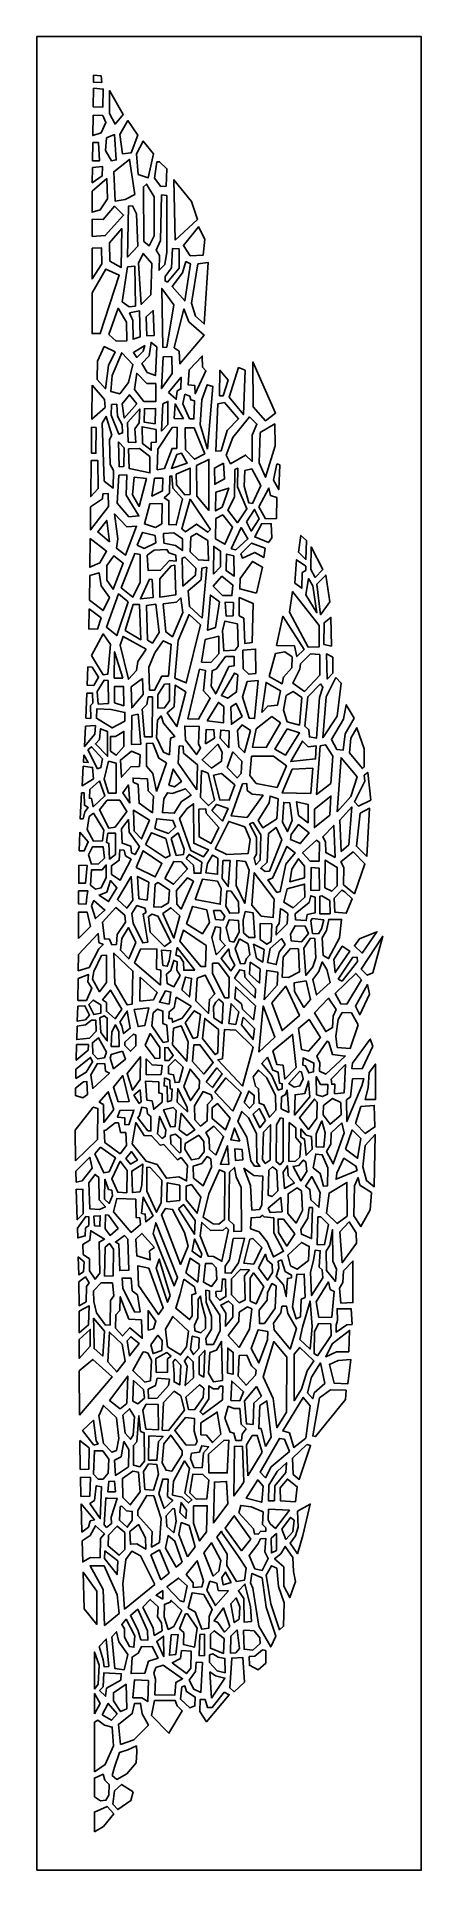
# Model space of a CAD drawing. Extents: x 1347 to 1846, y 1019 to 3405.
import ezdxf

# ---------------------------------------------------------------- set-up
doc = ezdxf.new("R2010")
doc.units = 0
doc.layers.add('LAYER_05', color=1, linetype='CONTINUOUS')

msp = doc.modelspace()

# ---------------------------------------------------------------- linework, layer by layer
at = {"layer": 'LAYER_05'}
for points in [[(1346.8, 1019.5), (1846.3, 1019.5), (1846.3, 3405.1), (1346.8, 3405.1)], [(1420.7, 3355.1), (1430.3, 3354), (1431.2, 3345.6), (1420.6, 3345.8)], [(1420.4, 3337.9), (1433.1, 3336.8), (1432.7, 3313.4), (1420.1, 3313.6)], [(1441.5, 3305), (1441.3, 3335), (1459, 3303.7), (1448.6, 3291.3)], [(1419.9, 3302.8), (1432.5, 3302.6), (1436.7, 3293.3), (1430.5, 3279.8), (1419.6, 3276.5)], [(1454.7, 3277.7), (1465.2, 3296), (1478.3, 3277), (1469.4, 3253.9), (1458, 3252.8)], [(1437.4, 3273.3), (1447.6, 3277.7), (1450, 3244.8), (1443.8, 3243.7), (1435.9, 3257)], [(1476.3, 3252.5), (1485.1, 3269.3), (1498.6, 3252.5), (1491.5, 3221.4), (1478.7, 3225.8)], [(1419.5, 3267.3), (1427.1, 3267.3), (1428.2, 3243.5), (1419.2, 3243.6)], [(1474.4, 3199.7), (1467.4, 3245.5), (1446.9, 3229.4), (1448.8, 3191), (1461.7, 3193.1)], [(1419.1, 3234.9), (1432.4, 3236), (1431.8, 3224), (1418.9, 3215.1)], [(1502.8, 3242.2), (1506.3, 3242.4), (1515.8, 3233.2), (1514.9, 3210.4), (1508, 3210), (1499.9, 3220.8)], [(1418.8, 3204.2), (1437.7, 3220.5), (1438.8, 3194.2), (1429.3, 3179.9), (1418.7, 3176.7)], [(1485.5, 3209.8), (1489.5, 3213.3), (1499.4, 3196.8), (1499.2, 3145.8), (1493, 3133), (1486.1, 3138.7)], [(1508.9, 3199.4), (1515.7, 3198.5), (1515.7, 3124.8), (1513.3, 3108.9), (1505.6, 3101.2), (1506.3, 3120.4), (1502.1, 3127.2), (1507.4, 3139.8)], [(1526.6, 3140.3), (1524.9, 3219), (1547.8, 3190.8), (1555.5, 3167.2)], [(1418.6, 3145.1), (1435.7, 3146.3), (1459.5, 3172.9), (1447.7, 3184.4), (1433.2, 3167.4), (1418.6, 3167.5)], [(1471.2, 3185.2), (1466.1, 3184.6), (1464.8, 3118.4), (1478.2, 3132.7), (1476.5, 3174.4)], [(1441.2, 3136.8), (1457.1, 3155.4), (1456.6, 3104.8), (1441.9, 3113.2)], [(1565.1, 3141.7), (1556.9, 3157.8), (1537.3, 3133.5), (1546.1, 3120.1), (1563.1, 3121)], [(1418.6, 3129.9), (1431, 3130.2), (1431.2, 3109.5), (1418.6, 3090)], [(1521.9, 3104.4), (1523, 3129.3), (1531.6, 3129.1), (1531.8, 3103.7), (1516.6, 3085.7), (1513.5, 3087.4), (1513.5, 3093.2)], [(1418.6, 3071.7), (1436.5, 3102.8), (1453.9, 3094.6), (1429.2, 3018.9), (1418.7, 3018.9)], [(1464.7, 3105.8), (1474.2, 3106.5), (1475, 3054.5), (1467, 3053.6), (1457.7, 3060.2)], [(1496.4, 3109.8), (1484.9, 3123), (1478.9, 3110.6), (1482.5, 3056.8), (1494.8, 3069.2)], [(1540.6, 3112.8), (1546.3, 3109.7), (1539.1, 3061.4), (1522.5, 3080.1), (1536.2, 3098)], [(1556.2, 3109.4), (1569.3, 3111.3), (1564.4, 3031.3), (1553.2, 3041.6), (1548, 3058.5)], [(1510.5, 3000.8), (1509.1, 3077.6), (1524.7, 3056.4), (1515.7, 3001.1)], [(1440.3, 3017.4), (1452.6, 3051.7), (1463.2, 3033.7), (1463.9, 3009.5), (1450, 3008.8)], [(1467.1, 3045.8), (1480.3, 3048.3), (1481.1, 3014.4), (1471.9, 3011.5), (1471.4, 3036)], [(1489.1, 3040.6), (1498.2, 3048.8), (1499.3, 3016.3), (1490, 3015.8)], [(1544.5, 3034.1), (1564.2, 3016.9), (1532.8, 2979.3), (1532, 2995.9), (1525.5, 3000.3), (1538, 3050.9)], [(1492.8, 2989.7), (1495.3, 3007.4), (1502.8, 3001.5), (1500.9, 2964.1), (1490.3, 2968.2), (1483.5, 2980)], [(1425.5, 2982.8), (1434.4, 3002), (1448.5, 2994.9), (1439.9, 2977.3), (1436.1, 2947.1), (1425.3, 2959.2)], [(1444.9, 2964.3), (1457.3, 2993.8), (1471.6, 2978.6), (1466.1, 2955.2), (1454.7, 2940.4), (1443.2, 2943.3)], [(1485, 2995.8), (1487.1, 3003.3), (1472.3, 2994), (1476.7, 2987.9)], [(1522.2, 2988.9), (1510.9, 2988.4), (1508.8, 2947.3), (1522.8, 2966.8)], [(1561.9, 2975.2), (1561.7, 2989.5), (1544.9, 2971.6), (1543.6, 2952), (1552, 2951.1), (1552.6, 2940.5), (1566.5, 2970.5)], [(1489.6, 2953.8), (1501.4, 2953.8), (1501.4, 2930.4), (1486, 2930.6), (1473.7, 2946), (1476.7, 2967.2)], [(1518.1, 2942.3), (1534.6, 2962), (1534, 2946.8), (1529.4, 2944.3), (1528.1, 2933.3)], [(1584.3, 2937.7), (1584.8, 2971.1), (1595.5, 2958.4), (1589.1, 2938)], [(1617.6, 2971.4), (1609, 2974.5), (1596.9, 2936.2), (1615.3, 2913.5)], [(1627.8, 2923.5), (1627.6, 2982), (1657, 2915.3), (1644, 2905.1)], [(1418.6, 2951.5), (1434.9, 2933.1), (1435.6, 2922.7), (1418.2, 2907.5)], [(1476.9, 2927.5), (1467.4, 2939.2), (1457.6, 2927.2), (1460.4, 2908.8)], [(1545.5, 2937.5), (1539.3, 2939.8), (1536.7, 2927.5), (1545.4, 2908.1), (1551, 2907.7), (1551.9, 2931.1), (1546.8, 2932.6)], [(1568.7, 2868.4), (1575.5, 2950.1), (1568.2, 2952.3), (1561.2, 2932.6), (1558.9, 2900.4)], [(1444.5, 2886.7), (1436.9, 2911.1), (1431.7, 2902.1), (1434.3, 2826.9), (1446, 2817.8), (1446.5, 2840.8), (1442.1, 2848.3), (1441.4, 2880.9)], [(1450.8, 2926.8), (1444, 2926.5), (1443.5, 2912.7), (1453.3, 2888), (1458.3, 2889.5), (1457.8, 2900), (1451.5, 2911.3)], [(1479.9, 2902.7), (1480.5, 2920.9), (1464.7, 2903.1), (1465.6, 2877.7), (1475.5, 2877.3), (1474.2, 2894.8)], [(1500.7, 2901.6), (1501.2, 2921.4), (1486.6, 2921.1), (1486.2, 2903.6)], [(1510.5, 2927.5), (1517.2, 2930.5), (1517, 2900.6), (1508.9, 2892)], [(1537.6, 2907.9), (1526.4, 2927.2), (1525.4, 2908.5)], [(1590.8, 2929.2), (1608.9, 2908.1), (1594.2, 2892.6), (1586.2, 2866.3), (1579.6, 2865.8), (1581.9, 2927.4)], [(1418.1, 2897.2), (1423.9, 2896.6), (1423.6, 2863.2), (1417.7, 2863.3)], [(1502, 2893.8), (1483.6, 2897.5), (1484.2, 2875.7), (1495.5, 2867.1), (1495.5, 2877), (1502.1, 2877.6)], [(1529.3, 2897), (1522.9, 2896.7), (1504, 2868.6), (1503.4, 2841.6), (1512.7, 2843.4), (1522.6, 2869.3), (1528.6, 2869.3)], [(1539.9, 2867.4), (1539.4, 2896.1), (1551.2, 2896.4), (1565.1, 2862.4), (1551.5, 2855.4)], [(1626.6, 2886.7), (1626.8, 2852.4), (1618.1, 2860.8), (1598.6, 2849.5), (1592.9, 2860.6), (1601.6, 2883.7), (1623.2, 2910.3), (1632.7, 2901)], [(1656.3, 2872.6), (1644, 2832), (1635.6, 2850.8), (1637.2, 2889.9), (1655.9, 2901.2)], [(1453.7, 2845.4), (1453.1, 2877.9), (1460.5, 2870), (1460, 2846)], [(1480.1, 2869.2), (1466, 2868.7), (1467, 2843.1), (1493.7, 2837.6), (1493.7, 2858.8)], [(1528.6, 2861.7), (1535, 2863.1), (1542.1, 2850.2), (1521.7, 2843.3)], [(1417.6, 2853.7), (1426, 2853.7), (1426.7, 2817.2), (1417, 2806.7)], [(1545.9, 2809.5), (1546, 2843.9), (1527.9, 2835.8), (1528.5, 2821.9), (1539.1, 2809.2)], [(1554.5, 2847.3), (1570.4, 2855), (1570.4, 2788.7), (1554.7, 2807.1)], [(1589.3, 2850), (1577.5, 2843.9), (1578, 2822.8), (1590.7, 2829.8)], [(1603.9, 2841.9), (1608.2, 2843.7), (1607.5, 2819.4), (1619.8, 2790.8), (1607.5, 2772.8), (1595.2, 2789.2), (1603.7, 2806)], [(1626.3, 2842.8), (1616.9, 2840.5), (1616.4, 2820.3), (1622.5, 2798.5), (1627, 2797.8), (1637.7, 2821)], [(1658.6, 2849.5), (1662.4, 2847.9), (1661.1, 2815.9), (1654.2, 2827.9)], [(1453.6, 2834.7), (1463.8, 2835.1), (1463.1, 2808.5), (1479.4, 2781.5), (1466.5, 2780.6), (1451.1, 2798.1)], [(1473.3, 2831.8), (1489.3, 2830.3), (1480, 2793.9), (1471.3, 2808.9)], [(1499.9, 2830.9), (1510.6, 2830.7), (1510.3, 2814.3), (1496.3, 2807.3)], [(1523.7, 2817.6), (1536, 2803.9), (1528, 2769.9), (1518.3, 2770.3), (1518.5, 2801.4), (1512.4, 2804.9), (1519.2, 2811), (1519.6, 2833.2), (1522.4, 2833.5)], [(1579.6, 2812.3), (1596.2, 2817.8), (1587.8, 2793), (1579.1, 2788)], [(1635.1, 2793.6), (1648.4, 2817.8), (1650.3, 2808), (1658.7, 2805.5), (1658.4, 2778.3), (1644.1, 2778)], [(1416.8, 2793.4), (1432.1, 2803.8), (1432.8, 2810.2), (1439.6, 2810.6), (1440, 2793.9), (1416.4, 2763.4)], [(1501.1, 2766.6), (1486.7, 2771.2), (1493.7, 2797.5), (1509.5, 2797.6), (1509.3, 2771.3)], [(1572.5, 2764), (1569, 2760.3), (1554.2, 2770.9), (1539.9, 2760.9), (1535.2, 2764.9), (1546, 2803.3)], [(1441.5, 2747.9), (1437.8, 2775.8), (1426, 2760.8)], [(1463.9, 2767.2), (1476.4, 2768.1), (1462.1, 2730.7), (1450.5, 2739.5), (1452.1, 2751.7), (1448, 2784.2)], [(1579.4, 2778.3), (1588.5, 2782.9), (1600.9, 2767.1), (1591.2, 2744.7), (1579.1, 2751.6)], [(1619.3, 2773.9), (1629.7, 2790), (1635.5, 2777.8), (1625.4, 2761.9)], [(1652, 2753.2), (1651.4, 2771.3), (1639.1, 2771.7), (1630, 2754.3), (1647.7, 2746.8)], [(1416.2, 2752.3), (1437.6, 2735.7), (1428.8, 2720.4), (1415.7, 2714.9)], [(1477.2, 2743.5), (1484.2, 2760.1), (1500.4, 2756), (1501.5, 2746.7), (1486.2, 2739.2)], [(1512, 2746.2), (1511.5, 2758.9), (1525, 2759.5), (1536.1, 2751.9), (1536.1, 2736.5), (1526.9, 2743.3)], [(1546.8, 2754.3), (1554.5, 2758.6), (1569, 2749.5), (1570.1, 2723.4), (1556.7, 2724.3), (1546.1, 2734.9)], [(1599.3, 2738.8), (1612.3, 2766.5), (1621, 2751.6), (1605.4, 2737.5)], [(1643.3, 2739.6), (1641.7, 2727.4), (1630.1, 2734.2), (1613.9, 2726.8), (1612.1, 2732.2), (1625.7, 2746.2)], [(1686.7, 2734.4), (1689.9, 2756.2), (1697.3, 2749.4), (1696.4, 2725.1)], [(1438, 2717.2), (1446.9, 2729.6), (1459.2, 2719.9), (1446, 2686.1), (1437.8, 2698)], [(1481.2, 2731.6), (1474.2, 2732.7), (1456.5, 2688.2), (1471.7, 2675.9), (1481, 2695.2)], [(1518.3, 2733.4), (1527.4, 2730.4), (1527.7, 2722.8), (1519.4, 2723.7), (1507.7, 2711), (1491.5, 2710.7), (1490.1, 2730.5), (1499.3, 2736.9), (1515.8, 2737.8)], [(1535.7, 2726.6), (1539.3, 2728.1), (1553.4, 2713.4), (1553, 2704.5), (1536.6, 2690.2)], [(1576.2, 2705.9), (1576.8, 2741.9), (1585.5, 2735.7), (1585.4, 2715.4)], [(1602.6, 2729.6), (1593.3, 2731.9), (1592.8, 2710.5), (1603.2, 2703.1)], [(1632.4, 2681.2), (1639.9, 2714.7), (1626.9, 2722.3), (1611, 2700.2), (1610.4, 2686.7)], [(1696.4, 2716.2), (1684.4, 2724.6), (1682.1, 2694.2), (1691, 2687.4), (1691.5, 2707.9), (1696.2, 2710.6)], [(1703, 2712), (1703.2, 2741.2), (1718.3, 2711.9), (1708.5, 2701.5)], [(1415.6, 2704.2), (1427.9, 2707.5), (1430.3, 2690.5), (1441.1, 2675.5), (1433, 2658.5), (1415.1, 2672)], [(1496.9, 2698.7), (1493.3, 2699.1), (1481.4, 2673.7), (1497.8, 2675.3)], [(1526.2, 2717.7), (1521.6, 2716.8), (1506.7, 2699.6), (1506.6, 2676), (1527.3, 2678.9)], [(1561.8, 2648.7), (1567.7, 2714.7), (1561.3, 2713.8), (1560.4, 2698.6), (1543.4, 2684.3), (1545.2, 2663.7)], [(1588, 2678.2), (1576.1, 2690.3), (1587.4, 2703.2), (1601.6, 2691.7), (1600.3, 2677.9)], [(1696.2, 2678.7), (1699.7, 2700.1), (1705.4, 2690.8), (1710.7, 2655.5)], [(1727.5, 2669.6), (1722.2, 2704.7), (1710.7, 2692.8), (1715.4, 2652.9)], [(1465.5, 2669.6), (1452.8, 2680.1), (1437.3, 2636.9), (1450.7, 2625.8)], [(1528.4, 2669.4), (1511.1, 2667.1), (1514.5, 2630.6), (1523.2, 2624.3), (1536.5, 2656), (1534, 2674.9)], [(1584, 2669.9), (1572.4, 2678.6), (1568.7, 2632.9), (1578.8, 2636.3)], [(1609.6, 2651.7), (1609.9, 2675.4), (1627.9, 2667.8), (1626.5, 2616.8), (1617, 2615.7), (1615.6, 2648.4)], [(1675.3, 2656.2), (1678.9, 2683.1), (1713.8, 2639), (1713.5, 2611.2), (1699.3, 2611)], [(1414.9, 2660.5), (1430.3, 2648.9), (1425.8, 2634.4), (1414.4, 2634.6)], [(1461.6, 2632.6), (1471.9, 2666.2), (1480.3, 2666.3), (1482, 2620.4)], [(1490.5, 2619.9), (1489.5, 2665.1), (1501.4, 2666.9), (1505.6, 2629.9), (1497, 2616.1)], [(1530.4, 2619.6), (1544.7, 2653.3), (1559.4, 2640.1), (1541, 2564.3), (1526.3, 2570.6)], [(1593, 2651.3), (1591.4, 2669.3), (1602.3, 2668.8), (1601.9, 2651.6)], [(1658.4, 2612.9), (1666.3, 2651.1), (1694, 2607.9), (1684.8, 2598.6), (1681.8, 2612.5)], [(1729.6, 2612.3), (1729, 2649.6), (1720.3, 2642.7), (1719.9, 2614.5)], [(1418, 2599.9), (1433.2, 2628), (1442.7, 2614.2), (1439.1, 2575.6), (1433, 2575)], [(1488.9, 2608.4), (1459, 2624.8), (1455.2, 2613.4), (1465.9, 2569), (1476.2, 2580.4), (1478.2, 2592)], [(1560.6, 2591.4), (1565.6, 2620.7), (1583.1, 2625), (1583.1, 2602.1), (1572.8, 2590.9)], [(1607.4, 2641.1), (1591.2, 2644.7), (1588.1, 2632), (1589.6, 2606.2), (1604.6, 2607), (1608.5, 2612.1)], [(1458.5, 2570.4), (1447.8, 2604.9), (1447.5, 2570.7)], [(1500.2, 2603.4), (1511.1, 2619.1), (1521.4, 2614.3), (1517.9, 2573.2), (1509.3, 2573.2), (1499.8, 2555), (1493.4, 2555), (1492.5, 2585)], [(1614.7, 2606.8), (1631.1, 2608.4), (1631.3, 2576.7), (1622.2, 2575.5), (1615, 2582.6)], [(1657.1, 2602.7), (1648.9, 2572.7), (1665.7, 2563.2), (1667.2, 2571.8), (1678, 2584), (1678.5, 2598.1), (1669.2, 2604.7)], [(1702.3, 2602), (1714.3, 2601.1), (1714.3, 2574.2), (1694.6, 2553.2), (1679.4, 2563.9), (1688.4, 2582.2), (1689.6, 2589.3)], [(1731.4, 2597.9), (1723.1, 2602), (1724.2, 2569.4), (1731.5, 2577.2)], [(1413.2, 2585.1), (1418.6, 2584.9), (1427.1, 2571.9), (1420.9, 2561), (1412.4, 2561.3)], [(1558, 2582), (1565.9, 2580.5), (1563.5, 2554), (1572.1, 2544.5), (1557.1, 2517.2), (1543, 2517.8)], [(1580.2, 2582.6), (1592, 2598.7), (1603.1, 2598.9), (1603.1, 2586.7), (1596.4, 2585.5), (1579.3, 2550.1), (1573.2, 2560.1), (1574.6, 2580.1)], [(1607.9, 2574.8), (1603.8, 2577.1), (1586.6, 2547.8), (1595, 2544.4), (1606.3, 2552.6)], [(1439.7, 2567.4), (1434.2, 2567.8), (1425.1, 2553.2), (1426.6, 2536.7), (1439.9, 2537.6)], [(1448, 2538.3), (1447.7, 2559.5), (1459.3, 2559.7), (1459.8, 2534.7)], [(1484.3, 2570.2), (1469.5, 2559.1), (1470.2, 2531.7), (1485.1, 2549.4)], [(1512.7, 2562.6), (1519.4, 2563.2), (1519.1, 2540.9), (1512.9, 2531.8), (1504.2, 2531.5), (1503.9, 2548.7)], [(1525.2, 2533.1), (1526.6, 2561.6), (1540.3, 2552.8), (1528.8, 2507.5), (1516.4, 2525.4)], [(1620, 2566), (1634.3, 2567.3), (1629.8, 2517.9), (1622.8, 2518.3), (1613.9, 2546.2)], [(1639.2, 2526), (1644.6, 2565), (1663.3, 2554.1), (1659.7, 2535.5), (1646.9, 2534.1)], [(1670.9, 2548.1), (1680, 2553.2), (1691.2, 2545.3), (1688.1, 2509.5), (1672.2, 2513.9), (1667.3, 2528.7)], [(1715.5, 2563.1), (1718.6, 2558.7), (1714.2, 2545.2), (1710.2, 2492.5), (1701, 2494.1), (1700.3, 2503.3), (1695, 2508.2), (1698.8, 2546.4)], [(1735.4, 2571.5), (1742.3, 2564.2), (1737, 2520.9), (1718.2, 2492.9), (1722.7, 2546.4)], [(1412, 2550.8), (1419.3, 2551), (1419.5, 2538.1), (1416.4, 2534.9), (1416.9, 2518.2), (1410.6, 2518.5)], [(1443.6, 2529.9), (1461.4, 2526), (1461, 2514.7), (1444.6, 2505.8), (1424.2, 2518.4), (1424.8, 2530.5)], [(1491.4, 2546), (1497, 2546), (1496.8, 2494.3), (1486.8, 2494.2), (1483.9, 2530.1), (1490, 2536.3)], [(1568.2, 2514.9), (1582.7, 2539), (1589.8, 2533.6), (1589.5, 2512.6)], [(1598.8, 2533.1), (1605.8, 2537.7), (1613.5, 2520.7), (1599.6, 2510.6)], [(1747.4, 2498.2), (1758.9, 2518.5), (1748.9, 2536), (1745.2, 2517.2), (1729.5, 2490.5), (1736.6, 2477.5), (1744.7, 2476.8)], [(1410, 2508), (1422.9, 2508.8), (1422.2, 2497.7), (1408.6, 2481.4)], [(1478.6, 2523.5), (1470.3, 2521.9), (1469.8, 2484.3), (1481.8, 2484.5)], [(1511.5, 2512), (1508.2, 2521.3), (1503.6, 2515.7), (1502.5, 2493.1), (1511.5, 2474.1), (1519.1, 2470.8), (1520.6, 2492.6), (1526, 2494.4)], [(1556.9, 2485.2), (1557.9, 2507.7), (1539, 2508.1), (1539.9, 2489.7), (1554.2, 2471), (1559.6, 2479.3)], [(1607.6, 2502.2), (1613.5, 2509.6), (1624.4, 2502.2), (1616.7, 2473.7), (1609.2, 2481)], [(1652.2, 2520.7), (1663.3, 2512.3), (1645, 2480.5), (1627, 2480.8), (1632, 2504.4)], [(1754.9, 2492.3), (1762.6, 2505.9), (1772.3, 2478.4), (1772.3, 2455), (1770.1, 2452.8), (1752.9, 2473.3)], [(1413, 2477.2), (1417.8, 2481.3), (1432.1, 2465.4), (1430.1, 2454.1), (1425.8, 2452.7)], [(1428.4, 2490.6), (1429.8, 2504.6), (1438.9, 2501.1), (1438.7, 2469), (1422.9, 2485)], [(1460, 2481.6), (1460.1, 2501.3), (1449, 2494.8), (1442.6, 2494.8), (1442.7, 2475.6), (1450, 2470.3)], [(1502.3, 2423), (1515.2, 2460.2), (1505.5, 2466.3), (1497.5, 2485.9), (1489.2, 2485.3), (1489.2, 2456), (1497.6, 2446.3)], [(1554.6, 2425.1), (1555.8, 2457.7), (1537.6, 2473), (1536.9, 2482), (1531.8, 2482.4), (1530.4, 2459.8)], [(1587.7, 2474.2), (1581.9, 2484.5), (1561.5, 2464.4), (1573.7, 2453.5), (1586.9, 2462.4)], [(1565.9, 2485.1), (1566.7, 2503.7), (1577, 2503.4), (1577.5, 2492.3)], [(1596.7, 2502), (1585.8, 2503), (1584.9, 2492.4), (1596.3, 2479.9)], [(1671.9, 2504.6), (1688.2, 2499.3), (1670.1, 2470.5), (1656.1, 2478)], [(1699.4, 2481.1), (1709.6, 2482.4), (1708.9, 2465.4), (1676.7, 2462), (1691.9, 2488.6)], [(1715.1, 2482.4), (1721.9, 2483.8), (1731.2, 2469.1), (1728.9, 2433.6), (1710.1, 2419.3)], [(1407.9, 2470.8), (1413.7, 2460.9), (1407.4, 2461.3)], [(1439.9, 2462.7), (1449.8, 2459.7), (1449.8, 2421), (1440.1, 2420.9), (1434.4, 2439.1)], [(1480.2, 2455.4), (1481, 2470.6), (1470, 2475.4), (1455.5, 2464), (1456.9, 2441.5), (1469.2, 2455.3)], [(1594.1, 2454.2), (1601.7, 2474.6), (1613, 2462.7), (1612.2, 2446.4), (1607, 2440.7)], [(1654.4, 2469), (1671.2, 2456.6), (1659, 2428.1), (1631.9, 2433.4), (1623.5, 2444), (1625.9, 2469)], [(1737, 2396.8), (1742.1, 2466.9), (1762.9, 2442), (1754.9, 2416.4)], [(1407.1, 2456.2), (1419.3, 2454.4), (1420.5, 2439.5), (1405.6, 2430.6)], [(1428.3, 2436.9), (1435.4, 2417.4), (1419.9, 2403.3), (1418, 2413.8), (1415.1, 2414.3), (1415.8, 2425.6)], [(1472.2, 2435.4), (1471.9, 2440.4), (1490.6, 2439.5), (1491.7, 2423.8), (1498.5, 2417.1), (1497.1, 2395.3), (1479.7, 2407.7), (1478.4, 2432.2)], [(1518.5, 2431.3), (1524, 2452.3), (1534.8, 2435.9), (1525.6, 2429.3)], [(1560.9, 2450.3), (1569.3, 2446.9), (1577.8, 2411.8), (1570, 2404.7), (1559.3, 2415.3)], [(1576.5, 2444.1), (1586.7, 2446.4), (1604.2, 2431.7), (1596.9, 2411.9), (1584.4, 2412.2)], [(1619.5, 2433.4), (1614.2, 2433), (1599.4, 2391.3), (1620, 2389.1), (1640.9, 2418.2), (1626.4, 2419.5), (1620.2, 2424.4)], [(1678.4, 2452), (1705.4, 2453.2), (1702.7, 2420.5), (1665.7, 2421.2)], [(1780.9, 2411.9), (1776.8, 2447.9), (1772.3, 2444.1), (1772.9, 2436.4), (1759.6, 2409.6), (1764.6, 2404)], [(1405.1, 2421.2), (1408.2, 2421.4), (1408.6, 2405.2), (1413.5, 2402.3), (1409.2, 2396.7), (1407, 2387.3), (1403.4, 2387.4)], [(1438.3, 2411.9), (1454.7, 2411.6), (1463.9, 2397.1), (1448.5, 2376.5), (1440.4, 2375.5), (1428.1, 2399)], [(1467.8, 2407.9), (1466.1, 2431.7), (1458.4, 2421.1)], [(1522.9, 2420.6), (1540.2, 2426.7), (1547.4, 2418.4), (1534.7, 2410.2), (1525.5, 2394.7), (1510, 2395.6), (1512, 2413.4), (1516.6, 2421.5)], [(1648.5, 2408.4), (1649.9, 2417), (1660.6, 2413.3), (1658.5, 2387.5), (1640.4, 2375.9), (1634.2, 2385.2)], [(1686.7, 2391.8), (1684.4, 2409.7), (1699.4, 2406.1), (1699.5, 2382.4)], [(1727.5, 2392.2), (1728.9, 2417.1), (1707.6, 2399.9), (1707.4, 2376.1)], [(1414.8, 2390.6), (1420.5, 2394.7), (1433.9, 2372.9), (1432.2, 2359), (1420.3, 2358.6), (1412.4, 2373.4)], [(1456.9, 2374.4), (1466, 2386.6), (1466.9, 2370.3), (1480.4, 2351.7), (1474.6, 2341), (1469.7, 2343.3), (1469.2, 2351.9), (1457.7, 2355.9)], [(1493.3, 2385.7), (1472.4, 2398.6), (1473.5, 2371.6), (1483, 2361.4)], [(1500.1, 2375.1), (1502.7, 2387.6), (1523.7, 2385.5), (1527.1, 2377), (1517.8, 2368.5)], [(1542, 2400.9), (1550.4, 2407.2), (1550.7, 2355.7), (1569.9, 2347), (1563.4, 2338.2), (1546.8, 2346.1), (1532.3, 2388.1)], [(1566.5, 2400.3), (1566.9, 2394.9), (1583.3, 2376), (1573.5, 2355.6), (1557.9, 2364), (1557.4, 2400.1)], [(1574.2, 2398.5), (1580.1, 2406.2), (1595.3, 2401), (1588, 2384.5)], [(1665.9, 2383.2), (1667.7, 2408.9), (1675.6, 2408.2), (1678.4, 2385.5), (1672.7, 2371)], [(1752.2, 2353.6), (1755.9, 2403), (1740.5, 2385.6), (1742.4, 2345)], [(1775.4, 2338.5), (1779.2, 2401.2), (1767.1, 2394.7), (1762.1, 2351.8)], [(1402.7, 2370.1), (1413.7, 2357.4), (1408.5, 2345.7), (1401.9, 2345.9)], [(1439.1, 2368.8), (1449.3, 2368.7), (1449, 2340.9), (1441.5, 2335.2), (1440.6, 2355.5), (1437.3, 2357)], [(1487.9, 2354.1), (1495.7, 2369.4), (1514.4, 2361.8), (1519.9, 2339.9), (1514, 2336.9)], [(1521.4, 2362), (1530.4, 2369.2), (1538.3, 2348), (1537.3, 2340.9), (1528.1, 2339.9)], [(1578.4, 2348.5), (1596.1, 2384.2), (1617, 2377.1), (1624.1, 2360.6), (1621.4, 2342.2), (1593.7, 2341.3)], [(1623.2, 2381), (1628.1, 2382.6), (1637.9, 2366.8), (1637.2, 2333.8), (1631.3, 2327.8), (1629.1, 2336.4), (1632.3, 2341.6), (1632.3, 2363.7)], [(1665.2, 2360.3), (1657.9, 2376), (1647.7, 2368.2), (1646, 2331.2), (1637.8, 2323.2), (1643.7, 2319), (1649, 2319.5)], [(1677.4, 2367.1), (1686.7, 2380), (1700.6, 2369.2), (1689, 2355.3), (1676.5, 2360.8)], [(1734.3, 2337.4), (1732.7, 2379), (1718.2, 2364), (1722, 2357.6), (1722.3, 2343.6)], [(1414.1, 2340.8), (1419.3, 2351.2), (1433.1, 2350.9), (1434.9, 2336.5), (1427.1, 2328.8), (1418, 2328.6)], [(1462.1, 2339.2), (1469.6, 2334.8), (1455.3, 2307.9), (1444.1, 2315.1), (1443.8, 2326.4), (1454, 2333.7), (1454.8, 2347.3), (1460.2, 2346.7)], [(1475.9, 2324.3), (1485, 2345.9), (1509.4, 2329.4), (1500.8, 2312)], [(1541, 2335.9), (1544.7, 2341.1), (1561.4, 2331.1), (1560.1, 2316.6), (1551.1, 2316.7), (1550.5, 2327.1)], [(1568.4, 2329.2), (1575.3, 2340.4), (1582.2, 2336.1), (1581.7, 2315.4), (1566.5, 2317.2)], [(1653, 2310.2), (1671.8, 2351.7), (1682.6, 2343.1), (1670.2, 2328.3), (1663.2, 2292.8), (1658.8, 2291.7), (1647.1, 2308)], [(1714.1, 2356.5), (1710, 2359.6), (1692.2, 2343.3), (1702, 2332.6), (1713.8, 2332.6)], [(1759.7, 2289.7), (1773, 2328.9), (1758, 2344.4), (1741.6, 2331.4), (1745.6, 2324.1), (1745.2, 2301.8)], [(1401.6, 2327.1), (1412.4, 2326.6), (1410.1, 2303.7), (1401.3, 2303.7)], [(1431.8, 2321.2), (1437, 2327.5), (1436.8, 2311.2), (1430.5, 2297.9), (1422.9, 2295.9), (1416.7, 2301.3), (1418, 2321.2)], [(1513.3, 2310), (1524.8, 2332.1), (1534.7, 2331.7), (1542.6, 2322.6), (1524.6, 2302.4)], [(1588.4, 2333.3), (1598.2, 2333.1), (1595.5, 2299.3), (1587.7, 2310)], [(1617.9, 2332), (1606.8, 2333.3), (1605.7, 2300.6), (1617.3, 2277.5), (1622.7, 2320.6)], [(1655.4, 2283.1), (1629.4, 2317.3), (1626.3, 2275.1), (1638.5, 2260.8), (1654.1, 2259.2)], [(1678.3, 2322), (1687, 2335.6), (1694.8, 2326), (1694.8, 2310.8), (1675.4, 2305.6)], [(1702.9, 2294.3), (1703.2, 2324), (1713.5, 2323.4), (1714.2, 2294.9)], [(1721.1, 2297.8), (1721.5, 2333.8), (1737.2, 2324.3), (1737.2, 2300.2), (1730.1, 2293.2)], [(1401.2, 2294), (1413, 2294), (1411.9, 2285.9), (1410.9, 2276.6), (1401.1, 2276.7)], [(1437.7, 2292.1), (1442.7, 2307.1), (1450.9, 2297.8), (1440, 2279.9), (1427.7, 2288.3)], [(1471.7, 2281.5), (1469.5, 2312.3), (1451.5, 2282.6), (1463.6, 2271.1)], [(1492.5, 2305.2), (1477.8, 2312.6), (1479.6, 2283.5), (1490.2, 2281.8)], [(1500.8, 2302.5), (1504.5, 2304.6), (1519.4, 2294.8), (1517.9, 2278.1), (1508.5, 2272.6), (1498.8, 2272.8)], [(1528.2, 2294.2), (1542.8, 2310.8), (1550.2, 2306.3), (1534.5, 2270), (1528.9, 2276.5)], [(1552.5, 2282.6), (1562, 2309.2), (1581.4, 2306.6), (1586.5, 2296.9), (1585.1, 2276.4)], [(1599.2, 2293.5), (1593.9, 2293.8), (1592.3, 2274), (1597.4, 2264.7), (1609.1, 2265), (1608.8, 2279.4)], [(1671.9, 2296.4), (1694.8, 2302.5), (1695, 2285.4), (1679.8, 2271.8), (1667.9, 2279)], [(1746.9, 2292.5), (1743.3, 2294.7), (1733, 2284.2), (1734, 2265.9), (1748.8, 2264.7), (1756.6, 2283.4)], [(1417.9, 2274.5), (1420.9, 2281.1), (1435.4, 2268.7), (1423.1, 2257.8)], [(1461.3, 2262), (1449.7, 2272.1), (1432.2, 2253.1), (1434.6, 2231.3), (1441.3, 2230.9), (1444.4, 2223.6), (1450.3, 2224.2), (1451.2, 2237), (1462.2, 2252.9)], [(1488.9, 2265.8), (1487.3, 2271.2), (1477, 2274.6), (1470.1, 2264.3), (1471.9, 2251.8), (1484.4, 2226.1), (1491, 2227.2), (1485.1, 2263.6)], [(1532.5, 2261.3), (1521, 2271.9), (1510.7, 2264.3), (1525, 2232.3)], [(1567.6, 2269.2), (1549, 2273.5), (1541.5, 2251), (1562, 2238), (1571, 2252.8)], [(1578.8, 2256.5), (1576.5, 2268.2), (1585.5, 2268.1), (1591.1, 2260.8), (1588.9, 2255.8)], [(1614.9, 2255.7), (1617.6, 2266.8), (1627.8, 2265.2), (1629.9, 2233.1), (1622.5, 2232.9), (1615.3, 2239.3)], [(1666.6, 2269.1), (1663.4, 2270.5), (1661.6, 2251.4), (1658.1, 2246.7), (1657.9, 2236.5), (1672.1, 2251), (1673.1, 2264.2)], [(1708.6, 2285.4), (1702.8, 2287.5), (1700.8, 2278.7), (1682.5, 2264), (1683, 2256.3), (1696.8, 2255.2), (1698.2, 2262.9), (1708.3, 2265.1)], [(1714.4, 2286.9), (1717.2, 2287.3), (1727.3, 2281.2), (1727.8, 2263.9), (1714.6, 2263.7)], [(1401, 2231.9), (1416.5, 2247.4), (1412.1, 2266.1), (1401.1, 2266.1)], [(1475.4, 2226.7), (1466, 2246), (1457.4, 2231.7), (1455.4, 2216.7), (1466.3, 2205.3)], [(1492.1, 2260.3), (1496.6, 2263.3), (1504.1, 2260.7), (1521, 2227.3), (1512.8, 2221.6), (1494, 2240.2)], [(1566.7, 2222.5), (1537.4, 2242.5), (1532.7, 2228.4), (1559.9, 2195.5), (1566.2, 2195.3)], [(1574.1, 2233), (1578.8, 2246.9), (1585.5, 2246.1), (1585.1, 2230), (1591.7, 2222.8), (1579.9, 2210.7)], [(1593, 2245.9), (1596.8, 2256.3), (1608.7, 2255.4), (1609.6, 2240.1), (1602.6, 2227.1), (1597.2, 2228.4)], [(1637.1, 2230.6), (1637.2, 2251.5), (1652.1, 2250.8), (1651.4, 2228), (1645.8, 2224.4)], [(1676.5, 2237.5), (1682.3, 2248.3), (1695.6, 2247.8), (1699.7, 2238.4), (1690.7, 2227.6), (1677.1, 2228.9)], [(1702.8, 2254.6), (1704.6, 2257.7), (1719.5, 2256.3), (1716.8, 2244.3), (1712.7, 2237.8), (1705.1, 2238.4)], [(1740, 2232.7), (1742.7, 2256.6), (1726.1, 2256.6), (1723.2, 2242), (1717.7, 2232.5), (1719, 2209.6), (1725.9, 2205.6)], [(1401, 2211.1), (1426.7, 2238.2), (1427.4, 2226.8), (1433.1, 2223.9), (1427.6, 2218.4), (1414.8, 2193.9), (1400.8, 2189.9)], [(1552.1, 2190.4), (1529.4, 2219.9), (1527.5, 2210.2), (1532.6, 2208.3), (1537.4, 2200.8), (1537.7, 2190.5)], [(1610.3, 2231.2), (1621.3, 2224.8), (1623.8, 2210.4), (1619.1, 2205.6), (1617.2, 2199.2), (1611.4, 2198.9), (1604.6, 2219)], [(1632.2, 2206.2), (1628.4, 2224.3), (1642.3, 2217.3), (1640.3, 2201.1)], [(1669.6, 2224), (1664.9, 2231.6), (1650, 2219), (1646.7, 2200.7), (1658, 2197.8), (1661.6, 2214.2)], [(1686.8, 2218.2), (1676.5, 2219), (1666.8, 2207.4), (1665.8, 2181.3), (1673.8, 2180.9), (1688.1, 2188.4)], [(1709.2, 2206.7), (1708.1, 2231.8), (1702.6, 2232.1), (1693.8, 2219.2), (1696.3, 2183.7), (1705.6, 2194.8)], [(1732.7, 2204.6), (1743.6, 2221.8), (1753.3, 2215.4), (1734.5, 2187.5)], [(1766.1, 2231.3), (1788.7, 2240.6), (1769.3, 2212.8), (1759.5, 2222.2)], [(1783.3, 2187.1), (1796.3, 2234.8), (1768.3, 2192), (1776.2, 2184)], [(1437.6, 2174.6), (1437.2, 2210.3), (1430.9, 2209.9), (1421.1, 2188.8), (1419.1, 2178.9), (1428.1, 2162.5)], [(1448.2, 2172.9), (1447, 2212.9), (1471.8, 2189.5), (1470.7, 2146.4), (1464.3, 2145.3)], [(1507.7, 2170.9), (1473.9, 2200), (1481.4, 2218.1), (1502.6, 2218.4), (1502.4, 2191.9), (1507.9, 2190.8)], [(1510.5, 2196.5), (1508.8, 2216.6), (1521.1, 2215.7), (1518.8, 2202.6), (1516.3, 2195.8)], [(1515.5, 2185.2), (1516.4, 2173.1), (1525, 2169.1), (1533, 2183.7), (1528.6, 2190.5), (1529.4, 2201.3), (1524.8, 2203.3), (1521, 2190.3)], [(1582.7, 2199.9), (1575.2, 2199.6), (1575, 2186.1), (1591.1, 2154.8), (1596.4, 2154.8), (1596.9, 2181)], [(1597.8, 2209.2), (1596.2, 2218.2), (1586.2, 2205.8), (1599.1, 2189.6), (1603.9, 2197.3)], [(1623.3, 2185.5), (1624.2, 2200.9), (1636.8, 2192.3), (1636.1, 2173.8)], [(1713.2, 2188.9), (1717.7, 2201.3), (1723.6, 2191.5), (1728, 2174.5), (1710.2, 2158.3), (1705.4, 2178.6)], [(1738.2, 2178.8), (1757.4, 2207.4), (1763.2, 2207.1), (1763.6, 2201.9), (1743.5, 2176.3)], [(1400.7, 2179.8), (1414.1, 2184.9), (1413.2, 2175.5), (1418.2, 2167), (1411.3, 2151), (1400.2, 2151.3)], [(1480.5, 2150.1), (1481.2, 2181.3), (1503.4, 2161.5), (1498.4, 2152)], [(1535.3, 2165.2), (1540.1, 2181.7), (1547.9, 2179.9), (1545.1, 2155.8)], [(1555.3, 2180), (1553.5, 2150.7), (1569.9, 2134.4), (1571, 2152.5), (1578.2, 2160), (1565.6, 2184.3)], [(1630.9, 2166.5), (1630.3, 2154.5), (1603.7, 2180.1), (1610.5, 2191.2), (1616.7, 2189.8), (1617.1, 2181.4)], [(1642.1, 2152.2), (1645.6, 2190.3), (1660, 2187.9), (1659.3, 2171.1)], [(1681.8, 2162.8), (1681, 2174.1), (1696.6, 2176.6), (1702.2, 2152.6), (1693.9, 2142.1)], [(1768.5, 2178.2), (1761.1, 2186.4), (1734.5, 2160.1), (1741.7, 2146.6), (1749.5, 2146.3)], [(1779.1, 2159.2), (1776.6, 2171.8), (1760.7, 2143.6), (1766.4, 2132.5)], [(1430, 2145.6), (1420.1, 2151.7), (1414.5, 2146), (1420.9, 2132.8), (1430.2, 2134.8)], [(1457.1, 2139.9), (1442.4, 2164.7), (1432.4, 2152.1), (1437.6, 2148.5), (1437.2, 2137.2), (1448.7, 2127.4)], [(1513.9, 2163.9), (1521, 2162.1), (1518.7, 2146.5), (1506.1, 2149)], [(1528, 2155.4), (1547.3, 2143.6), (1535.9, 2128.2), (1523.2, 2122.8), (1522.6, 2127.6), (1518.5, 2127.6), (1518.7, 2136.6), (1525.1, 2141.8)], [(1579.4, 2148.9), (1583.1, 2152.9), (1589, 2147.9), (1587.6, 2121.2), (1576.8, 2128.8), (1576.5, 2143.2)], [(1631, 2144.2), (1605.3, 2168.5), (1604.2, 2153.7), (1612.8, 2146.7), (1614.1, 2139.9), (1628.5, 2126.1)], [(1652.1, 2148), (1670.5, 2169.7), (1688, 2131.5), (1665.4, 2112.1)], [(1735.9, 2139.4), (1725.9, 2154), (1707.7, 2134.9), (1722.3, 2110.8), (1731.1, 2116), (1732, 2130.9)], [(1399.3, 2117.8), (1410.3, 2119.5), (1417.7, 2125.6), (1423.5, 2125.7), (1423.8, 2111.4), (1415.2, 2102), (1398.8, 2100.2)], [(1400, 2143.7), (1409.4, 2144.2), (1415.2, 2132.2), (1410, 2126), (1399.5, 2124.2)], [(1430.2, 2109.5), (1428.8, 2128.6), (1434.5, 2131), (1438.3, 2128.2), (1438.3, 2098.6)], [(1454.8, 2122.9), (1464.3, 2137.4), (1468.2, 2115), (1459.5, 2108.1), (1457.2, 2118.1)], [(1473.5, 2139.4), (1492.6, 2141.5), (1487.1, 2118.5), (1478.4, 2117.1)], [(1498.2, 2135.2), (1503.5, 2139.9), (1510.7, 2137.4), (1510.7, 2121.1), (1515.9, 2119), (1517.3, 2097.9), (1511.2, 2096.6), (1496.2, 2118.2)], [(1539.5, 2122), (1551.4, 2137.8), (1559.6, 2133), (1555.6, 2103.4), (1550.1, 2101.8)], [(1583, 2113.6), (1565.1, 2127.8), (1561.9, 2101.7), (1578.5, 2080.7), (1581.9, 2082.9)], [(1596.5, 2121), (1599.2, 2146.9), (1609.2, 2136.3), (1605.2, 2120.1)], [(1612.8, 2119.4), (1615.1, 2129.3), (1629.6, 2114.6), (1627.8, 2100.3)], [(1635.4, 2083.8), (1640.8, 2144.1), (1656.1, 2103.6)], [(1715.4, 2103), (1700.5, 2126.4), (1687, 2114.7), (1690.8, 2087.3), (1699.9, 2085.3)], [(1764.1, 2119.3), (1755.5, 2135), (1743.6, 2135.5), (1738.4, 2126.6), (1735.5, 2104.8), (1737.1, 2090.1), (1753.8, 2088.5)], [(1437.5, 2083.9), (1426.9, 2102.6), (1419.1, 2096.2), (1419.7, 2081.7), (1425.9, 2075.2), (1434.6, 2076.7)], [(1444.2, 2110.5), (1449, 2119.5), (1453.6, 2110.3), (1454, 2091.4), (1443.6, 2091.3)], [(1475.6, 2092), (1468.4, 2085.1), (1461.3, 2092.7), (1461.3, 2097), (1472.4, 2107.5), (1475.6, 2105.9)], [(1487.5, 2092.9), (1494, 2108.2), (1506.8, 2089.8), (1506.6, 2076.1), (1500.6, 2075.6)], [(1524.6, 2115.2), (1534.2, 2118.3), (1543.6, 2097.5), (1541.6, 2072), (1523.3, 2093.3)], [(1605.5, 2112.7), (1628, 2090.3), (1613.9, 2039.8), (1582, 2073.8), (1587.9, 2075.4), (1590.6, 2113.2)], [(1683.6, 2063.9), (1679.2, 2107.1), (1653.5, 2085.5), (1658.6, 2068), (1666.8, 2066.8), (1668.9, 2048.9)], [(1783.3, 2091.7), (1779.9, 2101), (1756.8, 2069.4), (1756.1, 2062.5), (1769.4, 2062.4)], [(1397.4, 2049.8), (1411.1, 2057.7), (1419.4, 2071.2), (1416.8, 2077.1), (1397.7, 2061.8)], [(1398.6, 2093.9), (1414, 2093.7), (1413.4, 2086.4), (1398, 2073.5)], [(1458, 2085.3), (1462, 2074.8), (1446.5, 2062.3), (1442.1, 2076.1), (1443.4, 2081.1)], [(1481.1, 2048.2), (1481.4, 2078), (1464.2, 2056.1), (1471.2, 2034.3)], [(1513, 2072.9), (1513, 2089.7), (1517.1, 2090.1), (1524, 2079.7), (1518.5, 2072.9)], [(1551, 2093.4), (1558.8, 2093.5), (1576, 2070.6), (1563.7, 2055.3), (1549.1, 2071.8)], [(1646.5, 2077.3), (1639.1, 2069.1), (1652, 2053.7), (1660.4, 2034.6), (1665.4, 2036), (1665.8, 2042.8), (1662, 2043.7), (1660.4, 2057.8), (1653.4, 2060.5)], [(1692.3, 2066.9), (1692.7, 2076.4), (1706.9, 2069.7), (1706.5, 2058.4), (1700.1, 2057), (1696.1, 2066.2)], [(1726.1, 2096.8), (1723.9, 2098.2), (1710.8, 2078.5), (1714.4, 2070.2), (1714.1, 2059.1), (1722.3, 2055.5), (1747.5, 2078.8), (1731, 2080.8)], [(1435.9, 2059), (1441.1, 2056.6), (1419.6, 2036.8), (1416.9, 2054.3), (1425.7, 2069), (1435.2, 2068.8)], [(1466.9, 2019.9), (1458.6, 2053.5), (1446.3, 2038.3), (1452.7, 2019.4)], [(1488.8, 2054.5), (1489, 2075.2), (1496.5, 2067.4), (1509.5, 2066.7), (1508.2, 2054.9)], [(1518.1, 2065.9), (1526.8, 2074.3), (1536.8, 2064.2), (1531.7, 2044.8), (1526.5, 2044.4), (1524.5, 2054.5), (1518.1, 2055.8)], [(1537.9, 2039.3), (1546, 2061.9), (1558.2, 2046.9), (1557.9, 2037), (1546.6, 2021)], [(1567, 2045.4), (1580.9, 2063.5), (1587.8, 2055.9), (1575, 2037.8)], [(1645.8, 2050.6), (1634.7, 2060.7), (1627.7, 2051.7), (1631.1, 2039.9), (1635, 2036.3), (1635.6, 2017.6), (1641.8, 2015.6), (1649.2, 1999.3), (1657.2, 2008.3), (1656.8, 2027.6)], [(1690.5, 2058.5), (1688.1, 2058.9), (1674.1, 2043.3), (1681.2, 2038.4), (1688.6, 2040), (1692.8, 2049.2)], [(1710, 2028.6), (1709.8, 2052.2), (1715.2, 2042), (1724.8, 2041.9), (1724.6, 2029.4), (1717.8, 2026.1)], [(1746, 2031.2), (1747.8, 2067.8), (1729.4, 2048.9), (1729.9, 2042.1), (1733.8, 2042.5), (1733.6, 2029.9)], [(1778.7, 2057.5), (1786.7, 2068.5), (1786.7, 2022.2), (1773.4, 2022.5), (1777.2, 2037.4)], [(1397.2, 2037), (1407.3, 2045.2), (1411.9, 2045.6), (1412.5, 2028.9), (1406.7, 2024.7), (1397, 2027.5)], [(1446.9, 2009.3), (1439.6, 2032.5), (1427.9, 2018.9), (1433.5, 2015.8), (1433.9, 1992.6)], [(1479.8, 2017.1), (1473, 2027.9), (1481, 2034.9), (1482.5, 2019.5)], [(1489.9, 2021.3), (1488, 2046.1), (1505.2, 2045.2), (1505.2, 2030.9), (1509.7, 2029.9), (1509.5, 2018.9), (1498.8, 2009.6), (1496.7, 2020.6)], [(1515.2, 2049.6), (1512.7, 2050.3), (1512.2, 2040.1), (1516.2, 2039.3), (1516.5, 2019.4), (1521.7, 2021.1), (1522.9, 2035.8), (1520.2, 2036.3), (1519.5, 2047.6)], [(1542.2, 2011.8), (1530, 2036.6), (1529.3, 2019), (1542.7, 2006.5)], [(1573.4, 2028.6), (1562.8, 2032.7), (1551.8, 2014.3), (1552.2, 1995.7), (1559.5, 1987.8), (1568.3, 1994.7), (1568.4, 2015.9), (1575, 2022.7)], [(1601.4, 2007.1), (1612.3, 2031.5), (1592.4, 2050.4), (1578.3, 2031.8)], [(1616.1, 2018.3), (1622.4, 2033.2), (1629.4, 2027.6), (1628.7, 2017.1), (1623.1, 2011)], [(1674.2, 2005.6), (1672, 2034.6), (1670, 2028.7), (1664.9, 2025.8), (1664.3, 2010.3)], [(1701.6, 2025.8), (1699.8, 2046.2), (1695.2, 2030.3), (1682.4, 2028.5), (1681.8, 2002)], [(1769.2, 2040), (1771.5, 2049.5), (1757.1, 2049.3), (1754.2, 2025.7), (1749.1, 2021.9), (1749.6, 1993.5)], [(1396.8, 1982.3), (1420.1, 2012.5), (1426.2, 2010.8), (1425.8, 1970.4), (1397.3, 1942.7)], [(1466.6, 1989.5), (1473, 2008.5), (1454.8, 2008), (1451.7, 1999.3), (1461.2, 1998.6), (1461.2, 1989.8)], [(1489.6, 2010.9), (1483.1, 2012.2), (1480.3, 2001.6), (1478, 1998.3), (1491.2, 1981.5), (1495.1, 1981.5), (1494.9, 2000.4), (1490.8, 2003.8)], [(1527.7, 2008), (1524.2, 2011.8), (1511.6, 2009), (1520.4, 1986.6), (1526.4, 1987)], [(1531.9, 1982.8), (1534.5, 2004.5), (1552, 1982.7), (1541.9, 1975.7)], [(1598.1, 1998.1), (1581.7, 2017.1), (1574.5, 2011.5), (1574.8, 1997.6), (1591.8, 1982.8)], [(1621.8, 1998.5), (1613.4, 2006.9), (1608.1, 1993.5), (1619.8, 1973.4), (1624.7, 1942.7), (1629.8, 1935.4), (1636.6, 1935.4), (1632.6, 1940.7), (1632.2, 1978.2)], [(1644, 1995.1), (1635.8, 2010.5), (1627.8, 2003.4), (1636.5, 1985.6)], [(1711, 2018.9), (1707.4, 2022.8), (1688, 1998.4), (1699.9, 1983.5), (1710.5, 1997.9)], [(1742, 2018.5), (1731, 2023.8), (1719.3, 2014.7), (1719, 2002.6), (1727.9, 1990.2), (1742.4, 2002.4)], [(1767.7, 2013.4), (1785.1, 2014.7), (1786, 1986.7), (1773.5, 1978), (1760.9, 1991.3)], [(1436.6, 1982.4), (1434.2, 1982.1), (1435.3, 1966.2), (1455, 1951.8), (1463.4, 1962.7), (1462.4, 1979.3), (1455.5, 1979.6), (1453.1, 1991.9), (1448.5, 1991.9)], [(1534.6, 1946.8), (1542.6, 1936.4), (1541.5, 1916.5), (1531.2, 1921.7), (1515.2, 1919.9), (1503.2, 1937.8), (1488.8, 1941.9), (1470.9, 1964.6), (1475.3, 1992.2), (1486.3, 1975.4), (1496, 1975.2), (1507.1, 1963), (1511.8, 1963.6), (1529.7, 1943.9)], [(1514.4, 1982.3), (1506.4, 2000.4), (1503.5, 1977.5), (1509.9, 1971.6), (1513.7, 1974.5)], [(1579.6, 1950), (1589.4, 1974.3), (1577, 1987.5), (1566.4, 1979.4), (1570.6, 1971.4), (1571.1, 1957.3)], [(1610.6, 1968.2), (1603.8, 1985.1), (1598.8, 1970)], [(1650.1, 1943.5), (1650.5, 1989.4), (1641.4, 1980), (1640.1, 1944.2), (1643.7, 1939)], [(1663.5, 1998.5), (1666.7, 1997.8), (1666.7, 1942.2), (1662.8, 1937.5), (1657.8, 1941.5), (1658.1, 1989.4)], [(1674.4, 1941.6), (1674.8, 1992.2), (1683.3, 1985.6), (1683.5, 1972.7), (1690, 1965.2), (1688.5, 1947.5), (1683, 1942.2)], [(1690, 1973.5), (1690, 1984.1), (1696.8, 1976), (1703.6, 1974.1), (1704.6, 1957.6), (1696.6, 1949.9), (1694.6, 1970.8)], [(1709.7, 1977.5), (1717.3, 1994.5), (1721.4, 1978.9), (1719.5, 1960.3), (1709.7, 1960.9)], [(1742.9, 1991.8), (1746, 1979.1), (1732, 1938.6), (1723.3, 1954.7), (1729, 1964.1), (1729.2, 1978.8)], [(1748, 1957.9), (1756.6, 1982.8), (1767.6, 1971.5), (1763.6, 1945.9)], [(1422.3, 1951.5), (1429.8, 1960.2), (1449, 1946.6), (1440.7, 1928.4), (1433.9, 1927.1)], [(1520.4, 1975.7), (1527.1, 1977.4), (1533.8, 1971.3), (1533.8, 1953.9), (1532.1, 1953), (1520.9, 1964.6)], [(1539.6, 1964.9), (1557.3, 1975.8), (1563.8, 1967.5), (1564.3, 1954.1), (1557.2, 1945.7), (1548, 1943.8), (1539.1, 1957.6)], [(1596.2, 1937.6), (1594.5, 1962.2), (1585.3, 1938.2)], [(1613.8, 1957.2), (1604.1, 1958.3), (1604.8, 1943), (1614.3, 1943.7)], [(1773.3, 1962.7), (1786.4, 1976.6), (1785.3, 1908.9), (1775.3, 1916.8), (1770.5, 1934.7)], [(1397.9, 1914.9), (1405.8, 1916.6), (1418.7, 1933.2), (1415.8, 1947.1), (1397.6, 1929)], [(1464.1, 1929.8), (1455.2, 1941.9), (1444.4, 1919.1), (1452.1, 1901.7), (1463.7, 1901.1)], [(1462.7, 1945.4), (1469.7, 1954.5), (1477.6, 1943.5), (1468.6, 1938.1)], [(1481.2, 1902.1), (1471.1, 1901.3), (1470.1, 1929.1), (1484.4, 1938.4), (1483.5, 1911.4)], [(1489.9, 1934.1), (1494, 1933.8), (1509.2, 1917.5), (1508.3, 1888.2), (1502.4, 1875.7), (1489.7, 1903.2)], [(1572.9, 1945.3), (1568, 1948.1), (1561.2, 1939.2), (1550, 1935.8), (1550.5, 1920.2), (1562.8, 1909.9), (1573.9, 1934.3)], [(1605.8, 1921.7), (1603.6, 1934), (1597.3, 1927.9), (1596.4, 1865.4), (1603, 1859.3), (1602.9, 1850.5), (1612.7, 1850.9), (1612.5, 1907.8)], [(1624.4, 1910.4), (1616, 1932.9), (1628.8, 1923.4), (1640.3, 1922.7), (1639.2, 1885), (1636, 1879.3), (1626.2, 1878.4)], [(1658.6, 1930.5), (1653.1, 1934.6), (1648.3, 1930.5), (1647.2, 1898), (1652.4, 1896), (1660.1, 1903.7)], [(1666.7, 1928), (1672.5, 1936.1), (1673.2, 1923.2), (1681.6, 1913.8), (1668.5, 1906.7)], [(1696.4, 1941.2), (1692.9, 1943.6), (1687.4, 1936.6), (1679.7, 1935.2), (1690, 1916.5), (1697.5, 1928.8)], [(1706, 1933.3), (1709.2, 1951.4), (1717.6, 1950.5), (1725.1, 1933.3), (1724.4, 1909.9), (1719.2, 1909.4), (1714.8, 1926.2)], [(1736.4, 1926.5), (1745.7, 1946), (1761.2, 1935.8), (1763, 1930.1), (1735.7, 1918.6)], [(1414.6, 1913.9), (1422.5, 1924.9), (1427.3, 1920.7), (1427.7, 1891.6), (1435.9, 1882.7), (1428.3, 1879.1), (1415.9, 1880)], [(1440.1, 1905.4), (1435.3, 1918.5), (1434.9, 1892.6), (1440.9, 1887.2), (1445, 1897.3), (1444.4, 1904.3)], [(1532.7, 1910.7), (1516.2, 1914.1), (1515.8, 1889.4), (1532.5, 1891.1)], [(1560.1, 1895.1), (1547.6, 1911.7), (1540.8, 1909.5), (1540.8, 1891.9), (1555, 1874.3)], [(1590.9, 1928), (1584, 1931), (1570.3, 1899.6), (1563, 1869.1), (1576, 1860.6), (1583.2, 1860.2), (1590.5, 1866.1)], [(1715.1, 1901.4), (1704.1, 1922.1), (1696.1, 1909.8), (1701.6, 1905.4), (1702.8, 1891.7), (1713.3, 1882.2)], [(1750.1, 1870.6), (1749.6, 1914.4), (1726.5, 1900.6), (1723.1, 1874.4), (1737.2, 1860.9)], [(1759.4, 1909.9), (1764.2, 1920.8), (1766.4, 1911), (1781.7, 1901.2), (1779.9, 1878.8), (1767.8, 1857), (1758.8, 1871)], [(1398.2, 1905.5), (1406.7, 1905.3), (1407, 1873.8), (1399.4, 1865.8)], [(1446.5, 1876), (1450.6, 1893.5), (1475.4, 1892.6), (1475.9, 1868.9), (1480.9, 1868.2), (1481.4, 1859.5), (1469.6, 1849.5)], [(1482.8, 1873.9), (1485.2, 1895.3), (1498, 1871.1), (1488.5, 1863), (1487.8, 1873.3)], [(1531, 1880.2), (1537.5, 1885.6), (1552.4, 1864.9), (1551.9, 1847)], [(1665.5, 1876.3), (1664, 1894.8), (1647.4, 1880.9), (1649.9, 1875.4)], [(1690.8, 1903.3), (1685, 1907.4), (1673.4, 1899.7), (1672.9, 1874.1), (1683.6, 1861.5), (1691.8, 1878.1)], [(1399.7, 1855), (1410.4, 1870.1), (1414.4, 1869.9), (1414.5, 1858.5), (1410, 1855.2), (1409.7, 1844.9), (1400.1, 1842.2)], [(1421.8, 1857.8), (1421, 1870.7), (1429.2, 1871.1), (1428.9, 1857.5)], [(1440.1, 1871.7), (1435.9, 1872.1), (1435.7, 1854.1), (1442.1, 1845.6), (1452.4, 1854.6)], [(1498.1, 1847.9), (1501.3, 1862), (1529.7, 1790.9), (1525.2, 1779.9)], [(1543.4, 1831.6), (1533.4, 1807.8), (1508.9, 1872.5), (1514, 1880.6), (1523.3, 1879.4), (1538.6, 1849.3)], [(1559, 1844.9), (1561.2, 1862.4), (1572.6, 1851.7), (1588.9, 1852.3), (1592.8, 1855.9), (1595.8, 1852.9), (1587.4, 1812), (1576.4, 1818.1), (1569.3, 1818.4)], [(1624.5, 1853.9), (1625.2, 1868.6), (1637, 1869.3), (1640, 1871.8), (1642.2, 1869.5), (1654.7, 1868.2), (1654.8, 1848.8), (1667.5, 1825), (1654.3, 1817.5), (1645.9, 1837.3), (1635.5, 1850.2)], [(1682.2, 1847.4), (1667.4, 1866.5), (1660.3, 1866.7), (1660.8, 1849.1), (1671.6, 1831.6)], [(1705.2, 1881.7), (1703.9, 1841.3), (1690.6, 1847), (1689.7, 1853.2), (1698.8, 1868), (1700.7, 1881.7)], [(1711.8, 1869.6), (1715.6, 1869.6), (1725.7, 1859.5), (1720.7, 1833.5), (1711.1, 1833.1)], [(1740.3, 1850), (1752.8, 1863.1), (1761.5, 1849), (1762.1, 1835.3), (1743.6, 1810)], [(1407, 1820.6), (1406.7, 1833.7), (1415.8, 1839.3), (1417, 1851.6), (1434.8, 1840.8), (1427.8, 1836.9), (1428.8, 1796.6), (1422.6, 1788.4), (1415.5, 1799.6), (1415.4, 1815)], [(1465.1, 1840.5), (1460.7, 1845.4), (1449, 1836.8), (1453.2, 1834.5), (1454.5, 1799.8), (1466.4, 1800.2)], [(1499.6, 1829.7), (1483.5, 1848.1), (1475.6, 1840.8), (1476.9, 1818.8), (1494.2, 1813.6), (1493.3, 1825.4)], [(1561.3, 1821.2), (1551.9, 1840.9), (1548.6, 1825), (1560, 1816.8)], [(1597.2, 1813.7), (1602.1, 1841.3), (1616.7, 1841.9), (1608.7, 1809.9), (1599.4, 1796.3), (1591.5, 1796.7), (1591.7, 1805.3)], [(1623.7, 1840.7), (1627.6, 1841.6), (1639, 1829.9), (1628.6, 1808.3), (1616, 1809.3)], [(1731.4, 1812), (1730.8, 1853), (1727.7, 1832.7), (1722.6, 1825), (1723, 1799.9), (1734.7, 1785.7), (1736.3, 1801.4)], [(1400.7, 1817.7), (1408.2, 1811.1), (1407.5, 1798.2), (1401.3, 1794.4)], [(1446.5, 1827.6), (1441.4, 1834.9), (1435.7, 1830.2), (1434.9, 1792.5), (1446.2, 1793)], [(1520.2, 1767.3), (1505.9, 1814.7), (1502, 1803.1), (1516.8, 1758.6)], [(1540.3, 1796.8), (1545.9, 1815.8), (1558, 1807.5), (1556, 1784.7)], [(1635, 1803.5), (1643.8, 1821), (1646, 1813.2), (1652.8, 1807.7), (1653.2, 1797.4), (1646.4, 1787.1)], [(1664.7, 1813.7), (1660.6, 1812.2), (1661.4, 1802.8), (1657.9, 1792), (1667.5, 1781.4), (1670.8, 1766), (1672.5, 1789.6), (1677.5, 1790.2), (1677.6, 1794), (1669.6, 1798.6)], [(1672.9, 1819.7), (1690.6, 1836.5), (1700.7, 1831.2), (1699.7, 1812.9), (1685.2, 1801.6), (1676.5, 1806.1)], [(1706.3, 1812.7), (1708.4, 1826.2), (1715, 1825.6), (1713.7, 1804.3), (1717.5, 1800.6), (1718.5, 1790.4), (1703.9, 1767.3), (1702.6, 1797.5)], [(1401.4, 1785.1), (1410, 1791.6), (1414.8, 1783.7), (1411.3, 1778.9), (1411.1, 1759.2), (1401.8, 1753.9)], [(1458.5, 1776.5), (1457.6, 1790), (1469.3, 1789.7), (1470.7, 1773.6), (1477.7, 1768.1), (1481, 1746), (1474.2, 1745.8)], [(1492.5, 1802.9), (1477.9, 1805.8), (1478.8, 1780.2), (1505.1, 1742.5), (1511, 1751.5)], [(1574.7, 1809.1), (1566.2, 1809), (1563.2, 1784.9), (1574, 1779.1), (1580.9, 1788), (1580, 1803.5)], [(1623.1, 1800.9), (1611.4, 1801.2), (1599.9, 1789), (1599.7, 1768.3), (1609.8, 1757.8), (1617.5, 1761.7), (1616.5, 1792.8)], [(1641.9, 1779), (1628.5, 1796.8), (1624.1, 1789.7), (1624.1, 1760), (1631.7, 1756.3)], [(1695.6, 1764.9), (1694.3, 1795.1), (1684.6, 1794.8), (1678.8, 1752.5), (1683.9, 1736.8), (1689.2, 1739.8), (1690.4, 1762.4)], [(1745.1, 1799.6), (1757.5, 1812.2), (1757.5, 1758.2), (1742, 1757.5), (1740, 1776.7), (1744.2, 1784.2)], [(1447.1, 1767), (1445.1, 1783.8), (1430.3, 1784), (1420.6, 1773.6), (1421.1, 1759.7), (1424.4, 1744.7), (1436.3, 1728.8), (1442.3, 1729.1), (1442.7, 1760.8)], [(1466.6, 1736.7), (1455.3, 1765.8), (1454.5, 1747.9), (1449.4, 1742.4), (1448.9, 1725), (1458, 1714.8), (1467.9, 1725.4), (1483.8, 1711.7), (1482.7, 1735.6)], [(1551.6, 1778.8), (1538, 1788.4), (1533.2, 1769.3), (1527.3, 1750.7), (1545.4, 1736), (1548.7, 1741), (1548.4, 1768.4), (1553.6, 1769.8)], [(1560.7, 1757.7), (1559.6, 1766.6), (1556.3, 1762.5), (1556.1, 1738.2), (1551.5, 1728.6), (1552.2, 1721.5), (1560, 1718.6), (1565.8, 1724.3), (1566.1, 1738.2)], [(1566.5, 1774.1), (1571, 1773.2), (1571.3, 1762.7), (1584.4, 1741.8), (1585.1, 1721.9), (1576.2, 1703.5), (1567.2, 1703.4), (1566.3, 1711.2), (1574, 1723.4), (1573.8, 1740.2), (1566.7, 1758.8)], [(1586.7, 1773), (1587.9, 1788.8), (1591.8, 1788.5), (1592.5, 1766), (1584.5, 1761.1), (1579.7, 1766), (1579.6, 1772.5)], [(1657.9, 1780.1), (1652.3, 1782.9), (1646.6, 1770.6), (1646.3, 1761.3), (1635.5, 1748.4), (1636.2, 1730.9), (1642.5, 1730.9), (1656.3, 1750.9)], [(1709.6, 1759.2), (1725.9, 1785.1), (1728, 1775.2), (1733.2, 1772.6), (1730, 1739), (1713.3, 1738.9)], [(1401.9, 1746.8), (1415, 1753.8), (1413.9, 1729.1), (1402, 1718.9)], [(1491.6, 1722.2), (1491.5, 1747.7), (1501.4, 1734), (1498.3, 1724)], [(1601.5, 1754.8), (1595.9, 1760), (1585.9, 1754.8), (1592.2, 1744.3), (1591.9, 1727.3), (1601.5, 1739)], [(1626.2, 1749.8), (1620.6, 1752.4), (1609.6, 1745.6), (1609.2, 1733.7), (1595.6, 1715.1), (1609.6, 1699.7), (1623.3, 1723.7)], [(1663.8, 1744.9), (1665.2, 1753.3), (1671.2, 1753.6), (1672.8, 1744.1), (1684.1, 1724.5), (1675.9, 1697.7), (1655, 1722.8), (1654.4, 1731.2)], [(1704.4, 1727), (1701.9, 1697.6), (1688.7, 1710.2), (1691.8, 1726.2), (1701.8, 1760.1)], [(1756.6, 1729.5), (1755.2, 1750.2), (1737, 1750.2), (1737.6, 1734.8), (1735.8, 1728.8), (1735.7, 1719.7), (1749.4, 1729.1)], [(1402, 1709.9), (1416.3, 1723.2), (1416.3, 1701.4), (1402, 1685.5)], [(1420.8, 1725.7), (1420.4, 1737.7), (1434.7, 1720.9), (1432.6, 1688.5), (1421.3, 1698.2)], [(1439.1, 1680.9), (1441.1, 1719.8), (1457.9, 1703.9), (1461.8, 1681.9), (1450.6, 1668)], [(1514, 1723.4), (1523.7, 1740.2), (1544, 1721), (1541.1, 1700.7), (1533.6, 1690.1), (1516.6, 1700.7)], [(1646.8, 1720.7), (1634.4, 1722.5), (1625.5, 1698.5), (1635.3, 1679.7), (1646.6, 1709.8)], [(1711.4, 1688.9), (1729.2, 1715.3), (1728.8, 1730.4), (1712.6, 1730.9), (1707.8, 1720.2), (1707.1, 1691.8)], [(1752.1, 1694.2), (1753.2, 1722), (1730.6, 1704.6), (1722.1, 1687.7), (1736.3, 1694)], [(1464.4, 1708.4), (1469, 1713.6), (1480, 1704.8), (1467.1, 1688.7)], [(1488.2, 1693.4), (1485.2, 1693.9), (1471.4, 1669.9), (1487, 1654.6), (1494.5, 1656.4), (1495.9, 1683.2), (1491.3, 1692.3)], [(1509.9, 1708.8), (1504.2, 1715.6), (1494.9, 1703.3), (1497.9, 1691.8), (1509.2, 1695.8)], [(1557.8, 1712.3), (1548.7, 1714.5), (1546.4, 1697.1), (1550.4, 1690.4), (1557.2, 1698.5)], [(1563.8, 1661), (1565, 1695.9), (1557.7, 1687.9), (1557.9, 1664.4)], [(1588.1, 1656.9), (1586.8, 1707.7), (1580.2, 1696.3), (1571.8, 1693.2), (1569.9, 1666.2), (1576.3, 1655)], [(1594.6, 1666.2), (1594.9, 1699), (1602.1, 1693.3), (1601.9, 1664.9)], [(1671.1, 1615.4), (1658.8, 1595.3), (1653.8, 1633.3), (1641, 1661.4), (1654.6, 1707.4), (1671.8, 1687.3)], [(1698, 1669.2), (1706.8, 1682.2), (1688.7, 1699.8), (1681, 1691.1), (1681, 1630.5), (1690.9, 1645.6)], [(1402.3, 1611.6), (1444.8, 1661.5), (1419.5, 1684.1), (1402, 1669.3)], [(1521.3, 1688.4), (1515.8, 1693.1), (1501.5, 1685.2), (1502, 1667.3), (1516.8, 1667.5), (1516.7, 1684.9)], [(1533.9, 1676.9), (1526.8, 1684.5), (1523.9, 1681), (1525.2, 1665.3), (1525.2, 1654.9), (1532.5, 1650.9)], [(1549.9, 1681.2), (1542.9, 1688), (1538.7, 1682.5), (1542.1, 1675), (1539.6, 1650.2), (1550.2, 1660.4)], [(1619.9, 1689.8), (1609.8, 1689.4), (1608.6, 1662.6), (1618.8, 1650.5), (1631.1, 1663.7), (1631.8, 1670.1), (1625.6, 1676)], [(1720.8, 1652.8), (1715.5, 1679.7), (1703.8, 1661.1), (1698.3, 1640.6), (1705.6, 1633.1), (1707.1, 1640.6)], [(1738.2, 1682.8), (1754.8, 1683.9), (1751, 1652.6), (1733.3, 1653.1), (1727, 1677.6)], [(1455.1, 1619.8), (1441.5, 1630.8), (1465.1, 1662.6), (1464, 1627)], [(1471.5, 1629.7), (1472.4, 1656.6), (1485.4, 1645.1), (1486.7, 1633.9), (1477.9, 1626.4)], [(1519.3, 1658.7), (1503.2, 1659.6), (1500.9, 1650.1), (1491.4, 1645.3), (1492, 1633.3), (1503.1, 1633.7), (1517.9, 1650.3)], [(1540.6, 1635.1), (1558.1, 1651), (1563.8, 1646.6), (1562.8, 1634.8), (1551.7, 1618.5), (1543.8, 1619.2)], [(1575.8, 1645.8), (1570.5, 1649.9), (1570.3, 1633.1), (1558.9, 1616), (1562.4, 1612.5), (1588, 1631.6), (1588.6, 1649.3), (1584.8, 1649.2), (1582.6, 1645.8)], [(1598.8, 1630.8), (1600.1, 1656), (1615.5, 1642.1), (1610.4, 1630.3)], [(1638.9, 1636.5), (1632.1, 1648.8), (1616.6, 1630.5), (1619.1, 1600.3), (1627.9, 1599.6), (1628.8, 1627.2)], [(1450.5, 1608.3), (1433.7, 1624.4), (1427.6, 1610.7), (1433.3, 1575), (1444.3, 1563.5), (1450.3, 1565.7), (1453.6, 1581.1)], [(1484.7, 1618), (1489.1, 1625.9), (1504.6, 1625.5), (1504.8, 1592.4), (1488.5, 1593.5)], [(1534, 1636.9), (1525.4, 1642.8), (1511.3, 1628.1), (1509.8, 1592.2), (1517.9, 1591.9), (1538.6, 1618)], [(1591.1, 1607.7), (1595.6, 1623.2), (1602.6, 1620.3), (1610.4, 1620.5), (1612.2, 1599.8), (1618.7, 1593.7), (1613.8, 1587.1), (1612.6, 1578.9), (1605.3, 1578.9), (1602.6, 1588.3), (1598.1, 1589.4)], [(1643.9, 1570.8), (1651.4, 1583), (1645.8, 1630.2), (1636.6, 1624.2), (1635.2, 1594.2), (1638.2, 1594.2)], [(1701.8, 1623.6), (1693, 1634.7), (1666.3, 1591.2), (1674.9, 1588.5), (1680.6, 1569.6), (1696.3, 1581.9)], [(1747.9, 1632), (1748.6, 1644.1), (1728.5, 1644.4), (1713.9, 1634), (1705.3, 1584.6), (1708.7, 1583.7)], [(1420.9, 1572.5), (1406.4, 1591.5), (1420.3, 1605), (1424, 1578.1), (1426.7, 1574.5)], [(1458.7, 1611.8), (1467.3, 1620), (1473.7, 1609.6), (1472.1, 1585.8), (1468.6, 1580.3), (1461.8, 1588.4)], [(1476.7, 1576.9), (1479.4, 1610.9), (1481.6, 1590.4), (1486.4, 1588.6), (1486.6, 1551.8), (1480.7, 1544.5), (1472.3, 1546.7), (1472.3, 1572.3)], [(1540.7, 1572.8), (1526.1, 1591.7), (1540.2, 1608.7), (1551.8, 1607.3), (1551.1, 1590.9), (1555, 1577.4), (1553.2, 1573.2)], [(1560, 1601.8), (1581.3, 1615.7), (1586.1, 1587.1), (1575.1, 1576), (1567.2, 1585.7), (1559.9, 1586.2)], [(1402.7, 1578.6), (1414.7, 1569.1), (1414.3, 1541.3), (1403.4, 1541)], [(1466.3, 1566.9), (1460, 1577.3), (1456.6, 1557.6), (1447.9, 1553), (1449, 1533.3), (1465.8, 1544.6)], [(1492, 1553), (1492.4, 1584.6), (1510.9, 1584), (1504.9, 1577.3), (1502.9, 1553)], [(1511.8, 1574.4), (1520.9, 1585.8), (1535.9, 1565.2), (1535.6, 1560.1), (1522.3, 1538.8), (1514.8, 1540), (1509.7, 1549.7)], [(1570, 1560.8), (1589.8, 1578.8), (1596.4, 1579), (1594.3, 1536.5), (1570.3, 1536.7)], [(1620.8, 1532.8), (1639.4, 1563.4), (1633.3, 1585.2), (1626.8, 1585), (1619.1, 1573)], [(1668.5, 1580.6), (1662.1, 1581.3), (1636.9, 1537.3), (1643.8, 1530.3), (1651.3, 1544.4), (1675.1, 1564.5)], [(1432.8, 1565.1), (1421.8, 1565.3), (1420.7, 1534.9), (1426.4, 1528.5), (1433, 1528.2), (1439.4, 1536), (1440.3, 1554.5)], [(1545.2, 1542.1), (1539.2, 1510.1), (1548.3, 1501.3), (1544.1, 1497.5), (1535.5, 1505), (1523.3, 1507.5), (1524.3, 1525.6), (1538.6, 1552.2)], [(1558, 1563.4), (1561.2, 1571.8), (1570.3, 1570.3), (1563.5, 1562.8), (1561.8, 1543.3), (1551, 1543.7), (1546.3, 1555.1), (1548, 1562.2)], [(1612.5, 1519.2), (1602.9, 1506.5), (1603.6, 1571.1), (1614.2, 1571.3), (1615.9, 1524.8)], [(1697.7, 1573.7), (1702.6, 1572.4), (1687.8, 1528), (1679.8, 1534.6), (1679.1, 1555.6)], [(1403.6, 1530.8), (1416.4, 1530.6), (1415.7, 1506.2), (1404.2, 1505.9)], [(1479.1, 1537.6), (1471.4, 1538.7), (1458.1, 1529.4), (1458.8, 1504.7), (1468.3, 1494.8), (1481.3, 1511.8)], [(1492.1, 1548.3), (1502.8, 1547.4), (1505, 1534.7), (1498.6, 1514.1), (1487.3, 1515), (1485.5, 1538.5)], [(1505.4, 1509.8), (1510.4, 1528.5), (1517.7, 1528.3), (1516.8, 1506), (1523.5, 1500.7), (1512.4, 1490.4)], [(1545.5, 1510.6), (1549.7, 1535.1), (1562.5, 1534.6), (1570.4, 1527.1), (1567.7, 1502.6), (1553.8, 1502.4)], [(1640.7, 1519.3), (1633.9, 1527.4), (1618.9, 1503.6), (1639.1, 1498.3)], [(1655.5, 1500.2), (1647.8, 1500.2), (1648.2, 1520.6), (1659.3, 1538.5), (1671.4, 1549.7), (1670.2, 1537.2), (1656.2, 1519.5)], [(1682.7, 1499), (1663.6, 1500), (1663.2, 1517.2), (1672.5, 1528.5), (1685.2, 1518.6)], [(1422, 1500.5), (1424, 1519.8), (1430.7, 1518.6), (1429.3, 1477.1), (1415.9, 1496.6)], [(1438.9, 1503.5), (1436.4, 1503.7), (1434.4, 1468.9), (1437.6, 1465.7), (1443.9, 1470.5), (1443.6, 1479.1), (1451.3, 1503.4)], [(1448.9, 1512.1), (1447.6, 1525.8), (1440.3, 1525.5), (1439.2, 1511.9)], [(1496.8, 1460.1), (1495.9, 1440.1), (1506.4, 1446.2), (1508.2, 1477.3), (1498.7, 1506.6), (1489.8, 1507.2), (1478.2, 1487.7), (1478, 1481.1)], [(1595.2, 1496.3), (1576.2, 1471.4), (1577.5, 1524.7), (1593.3, 1525.5)], [(1404.4, 1496.5), (1421.8, 1475.3), (1416.3, 1474.1), (1413.9, 1466), (1405.5, 1459.5)], [(1455, 1492.7), (1457.3, 1493.1), (1463.4, 1487), (1470.9, 1486.4), (1470.9, 1475.1), (1464.4, 1465.8), (1454.2, 1474.9)], [(1523.5, 1490.1), (1525.8, 1489.6), (1528.1, 1473.9), (1524.8, 1458.7), (1515.7, 1467), (1515.1, 1480.9)], [(1532.7, 1485.2), (1534.2, 1498.2), (1541.5, 1488.2), (1540.6, 1477.4)], [(1567.5, 1460), (1558.4, 1448), (1550.3, 1471), (1550.6, 1493.9), (1568.3, 1493.9)], [(1624.7, 1450.3), (1603.4, 1480.8), (1591.6, 1464.8), (1612.7, 1435.3)], [(1609.1, 1484.7), (1611.8, 1494.2), (1625.4, 1492.6), (1640.7, 1485.8), (1640.2, 1469.4), (1644.3, 1464.9), (1644.3, 1460.4), (1638, 1460.6), (1634.5, 1456.8), (1629.6, 1457.2), (1628.4, 1463.6)], [(1647.5, 1475.3), (1648, 1489.2), (1675, 1488), (1656.8, 1464.4), (1650.1, 1470.4)], [(1685.7, 1486.7), (1702, 1495.9), (1692.5, 1455.1), (1685.4, 1431.4), (1675.9, 1445.3), (1683, 1454.8), (1686.2, 1466)], [(1405.8, 1448), (1416, 1455.2), (1423.3, 1467.7), (1434.6, 1457.4), (1429.5, 1451.4), (1429, 1426.2), (1416.5, 1426.5), (1406.6, 1420.7)], [(1461, 1459.1), (1451.1, 1467.1), (1440.1, 1455.6), (1439.6, 1441.5), (1453.7, 1429.3), (1461.3, 1437.1)], [(1488.2, 1451.9), (1479.1, 1469.3), (1467.8, 1460.3), (1468.4, 1443.7), (1476.6, 1444.2), (1488.4, 1437.4)], [(1542.7, 1427.3), (1552.5, 1440.3), (1544.6, 1468), (1534.5, 1471.9), (1531.5, 1456.3)], [(1587.8, 1458), (1586.6, 1460.6), (1580.7, 1453), (1594.1, 1430.8), (1593.6, 1416.1), (1606.4, 1395.2), (1616.6, 1396.8), (1618.9, 1412.4), (1608, 1429.2)], [(1658.3, 1435.4), (1658.1, 1457.5), (1651.3, 1451.6), (1651.6, 1432.5)], [(1665.1, 1463.2), (1676.3, 1478.6), (1681, 1475), (1679.5, 1460), (1670.4, 1450)], [(1434.6, 1425.1), (1435.4, 1435.1), (1452.2, 1422.1), (1451.1, 1404.2)], [(1500, 1391.2), (1460.9, 1359.4), (1458.8, 1392.3), (1462.3, 1423.9), (1470.2, 1434.5), (1481.4, 1428.8)], [(1507.8, 1397.5), (1518.6, 1406.3), (1506.2, 1436.4), (1495, 1429.9)], [(1535.7, 1420.3), (1528.1, 1414), (1514.1, 1438.6), (1517.3, 1455), (1526.3, 1447.9)], [(1564, 1432.5), (1573.6, 1445.6), (1586.1, 1422.7), (1583.1, 1408.6), (1576, 1402.3)], [(1637.4, 1450.7), (1644.3, 1451.4), (1643.2, 1433.7), (1647.4, 1425.2), (1639.5, 1409.6), (1630.2, 1411.6), (1622.7, 1428.9), (1633.8, 1443.9)], [(1679.6, 1426.4), (1669.5, 1441), (1663.8, 1431.1), (1655.7, 1424.9), (1667.7, 1414.2), (1667.9, 1389.1), (1675.4, 1374.3), (1682.9, 1395.3), (1680.5, 1408.1)], [(1453.9, 1353.6), (1434.9, 1338.2), (1433.1, 1384.9), (1416, 1415.7), (1434.2, 1415.5), (1451.1, 1377.9)], [(1540.9, 1404.5), (1555.3, 1422.2), (1563.5, 1396.3), (1561.3, 1388.4), (1550.1, 1387.3), (1550.1, 1393.6)], [(1587.4, 1400.4), (1592, 1407.5), (1599.3, 1394.1), (1589, 1390.9)], [(1658.8, 1412.6), (1651.9, 1415.8), (1645, 1403.3), (1651, 1366), (1662.1, 1332.5), (1667.5, 1337), (1668.3, 1367.4), (1660.9, 1388.6)], [(1408.5, 1359.7), (1425, 1339.5), (1424.7, 1382.5), (1407, 1407.2)], [(1533.3, 1370.3), (1515.9, 1388.3), (1531.1, 1399.7), (1542, 1389.6), (1537.9, 1368.9)], [(1580.6, 1392.9), (1571.8, 1395.5), (1567.7, 1383.9), (1578.8, 1363.9), (1595.8, 1383), (1582.5, 1383.7)], [(1624.4, 1362.8), (1617.2, 1391.9), (1608.7, 1383.3), (1616, 1373.1), (1616.2, 1342.4), (1625.6, 1343.3)], [(1639.4, 1400.1), (1626, 1405.5), (1624.6, 1393.7), (1627.3, 1386.7), (1635.1, 1337.2), (1650.7, 1310.2), (1657.3, 1324.2), (1644.9, 1361.7)], [(1484.7, 1362), (1494.2, 1371.9), (1504.4, 1362.4), (1503.8, 1349.2), (1509, 1341.6), (1509.7, 1331.1), (1499.4, 1325.2), (1498.1, 1334.5)], [(1510.4, 1372.2), (1501.7, 1377.4), (1510.4, 1383.4)], [(1512.3, 1349.3), (1512.6, 1365.4), (1520.2, 1368.4), (1521.6, 1370.6), (1535.2, 1357.5), (1524.9, 1336.8), (1517.5, 1333)], [(1543.4, 1360.5), (1548.8, 1380.6), (1563.8, 1378.5), (1574.7, 1358.9), (1570.9, 1349.6), (1570.4, 1334.6), (1561.1, 1333.2), (1552.7, 1355.7)], [(1597.8, 1336.8), (1589.5, 1360.9), (1577.1, 1343.9), (1582.1, 1341.7), (1590.8, 1329.5)], [(1610.4, 1362.5), (1606, 1373.9), (1598.7, 1366.3), (1603.3, 1341.8), (1609.6, 1346.4)], [(1474, 1324.5), (1462.9, 1346.1), (1457.2, 1339.3), (1460.9, 1333.6), (1460.8, 1322.7), (1467.4, 1310.5), (1473.1, 1309.7)], [(1490.8, 1330.9), (1477.9, 1359.2), (1468.5, 1351.1), (1478.1, 1332.2), (1482.2, 1319.5), (1491, 1318.9)], [(1540.2, 1353), (1542.5, 1353.2), (1555, 1334.6), (1551.8, 1309.9), (1537.3, 1313.2), (1537.7, 1328.8), (1532.4, 1333.8)], [(1440.6, 1284.5), (1437, 1320.3), (1427.9, 1310.9), (1432.9, 1293.2), (1434.3, 1284.3)], [(1444.3, 1323.2), (1450.2, 1329.9), (1453.3, 1316.9), (1465, 1300.1), (1460.2, 1280.4), (1448.4, 1281.9)], [(1511.8, 1297.3), (1511.4, 1324.2), (1502.7, 1317.3)], [(1530.3, 1326.4), (1521.3, 1325.7), (1519.2, 1299.2), (1527.4, 1300.2)], [(1564.8, 1298.6), (1564.7, 1326.6), (1558.7, 1326.1), (1557.7, 1298.9)], [(1590.4, 1321), (1577.3, 1331.2), (1572.3, 1326.7), (1572.4, 1308.3), (1589.5, 1301.6)], [(1610.3, 1308.2), (1607, 1332.2), (1598.7, 1324.3), (1598.5, 1302), (1605.3, 1302.3)], [(1615.4, 1331.7), (1618.3, 1331.8), (1629, 1331.2), (1636.5, 1322.1), (1636.8, 1314.4), (1627.3, 1305.9), (1616.1, 1307)], [(1421.7, 1255.2), (1421.7, 1303.4), (1427.7, 1286.5), (1426.6, 1261.5)], [(1492, 1291.6), (1504.5, 1295.6), (1496.8, 1310.6), (1482.8, 1310.3), (1478.6, 1302), (1470.6, 1296.9), (1469.3, 1275.4), (1487.1, 1275.8)], [(1534.8, 1305.6), (1547.5, 1304.5), (1547, 1282.5), (1541.1, 1275.4), (1522.7, 1289.5), (1533.4, 1295.2)], [(1552.9, 1278.3), (1553.8, 1290.1), (1561.9, 1289.8), (1560, 1250.9), (1550.9, 1255.1), (1544.8, 1267.1)], [(1571.2, 1300), (1575.5, 1301.2), (1582.3, 1296.8), (1591.3, 1295.2), (1591.5, 1276.5), (1581, 1278.9), (1571.2, 1290)], [(1616.5, 1264.2), (1614.5, 1296.2), (1600, 1295.7), (1597.5, 1256.7), (1603.3, 1251.9)], [(1644.4, 1305.6), (1640, 1306.5), (1630, 1298.1), (1622.9, 1297.5), (1623, 1286.2), (1634.2, 1280.5), (1644.3, 1289.2)], [(1437.3, 1256.4), (1436.1, 1245.9), (1428.5, 1253.4), (1433.2, 1258.3), (1434.1, 1276.5), (1456.5, 1275.2), (1456, 1267.1)], [(1471.5, 1243.9), (1473.7, 1267.3), (1491.8, 1266.4), (1490.9, 1239), (1483.4, 1243.7)], [(1501.6, 1283.5), (1511.1, 1286.2), (1536.3, 1268.7), (1527.4, 1263.9), (1526, 1247.3), (1500.3, 1247.6), (1501.1, 1268.2), (1498.9, 1276)], [(1573.7, 1243.3), (1571.7, 1277.6), (1579.2, 1272.6), (1591.2, 1269.7)], [(1421.7, 1223), (1421.7, 1249.5), (1429.1, 1236.4)], [(1464, 1229.4), (1462.9, 1261.6), (1446.4, 1250.5), (1446.5, 1240.1), (1455.6, 1226)], [(1535.2, 1258), (1539.1, 1259.3), (1541.1, 1252), (1552.7, 1244.8), (1552.3, 1233.4), (1545.7, 1230.7), (1533.6, 1242.3)], [(1590.1, 1251.1), (1596.9, 1248), (1567.5, 1212.8), (1558.6, 1226), (1559.1, 1241.8), (1565.4, 1241.6), (1568.4, 1231.4), (1574.7, 1231.4)], [(1431.6, 1221.6), (1439.6, 1236.6), (1451.2, 1222.9), (1443.7, 1214.8)], [(1455.7, 1183.3), (1452.8, 1209.4), (1470.9, 1223.4), (1473.8, 1236.6), (1481.6, 1236.6), (1483.6, 1223.2), (1491.8, 1208.4), (1472.7, 1189.2)], [(1496, 1220.9), (1499.8, 1240.3), (1526.7, 1240.3), (1529.1, 1233.5), (1535.7, 1226.9), (1518.5, 1197.8)], [(1421.7, 1147.7), (1421.7, 1212.2), (1426.1, 1214.8), (1434.9, 1208.4), (1444.8, 1205.8), (1446.5, 1181.5), (1435.8, 1157.1)], [(1447.9, 1153.6), (1454.4, 1172.9), (1465.3, 1176.2), (1476.2, 1181.4), (1477, 1173.5), (1475.9, 1159.3), (1463.7, 1145.1), (1450.6, 1137.8), (1444.9, 1142.7)], [(1421.7, 1115.2), (1421.7, 1139.5), (1432.9, 1144.5), (1435.4, 1137), (1440.8, 1131.3), (1440.3, 1117.4), (1436.7, 1110.6), (1429.7, 1110)], [(1471.9, 1121.4), (1456.9, 1131.3), (1448, 1122.7), (1445.8, 1105.7), (1451.9, 1098.6), (1469.1, 1110.3)], [(1421.7, 1069.5), (1421.7, 1095.3), (1438.1, 1102.6), (1446.9, 1092.9), (1433.4, 1076.5)]]:
    msp.add_lwpolyline(points, close=True, dxfattribs=at)

doc.saveas('drawing.dxf')
